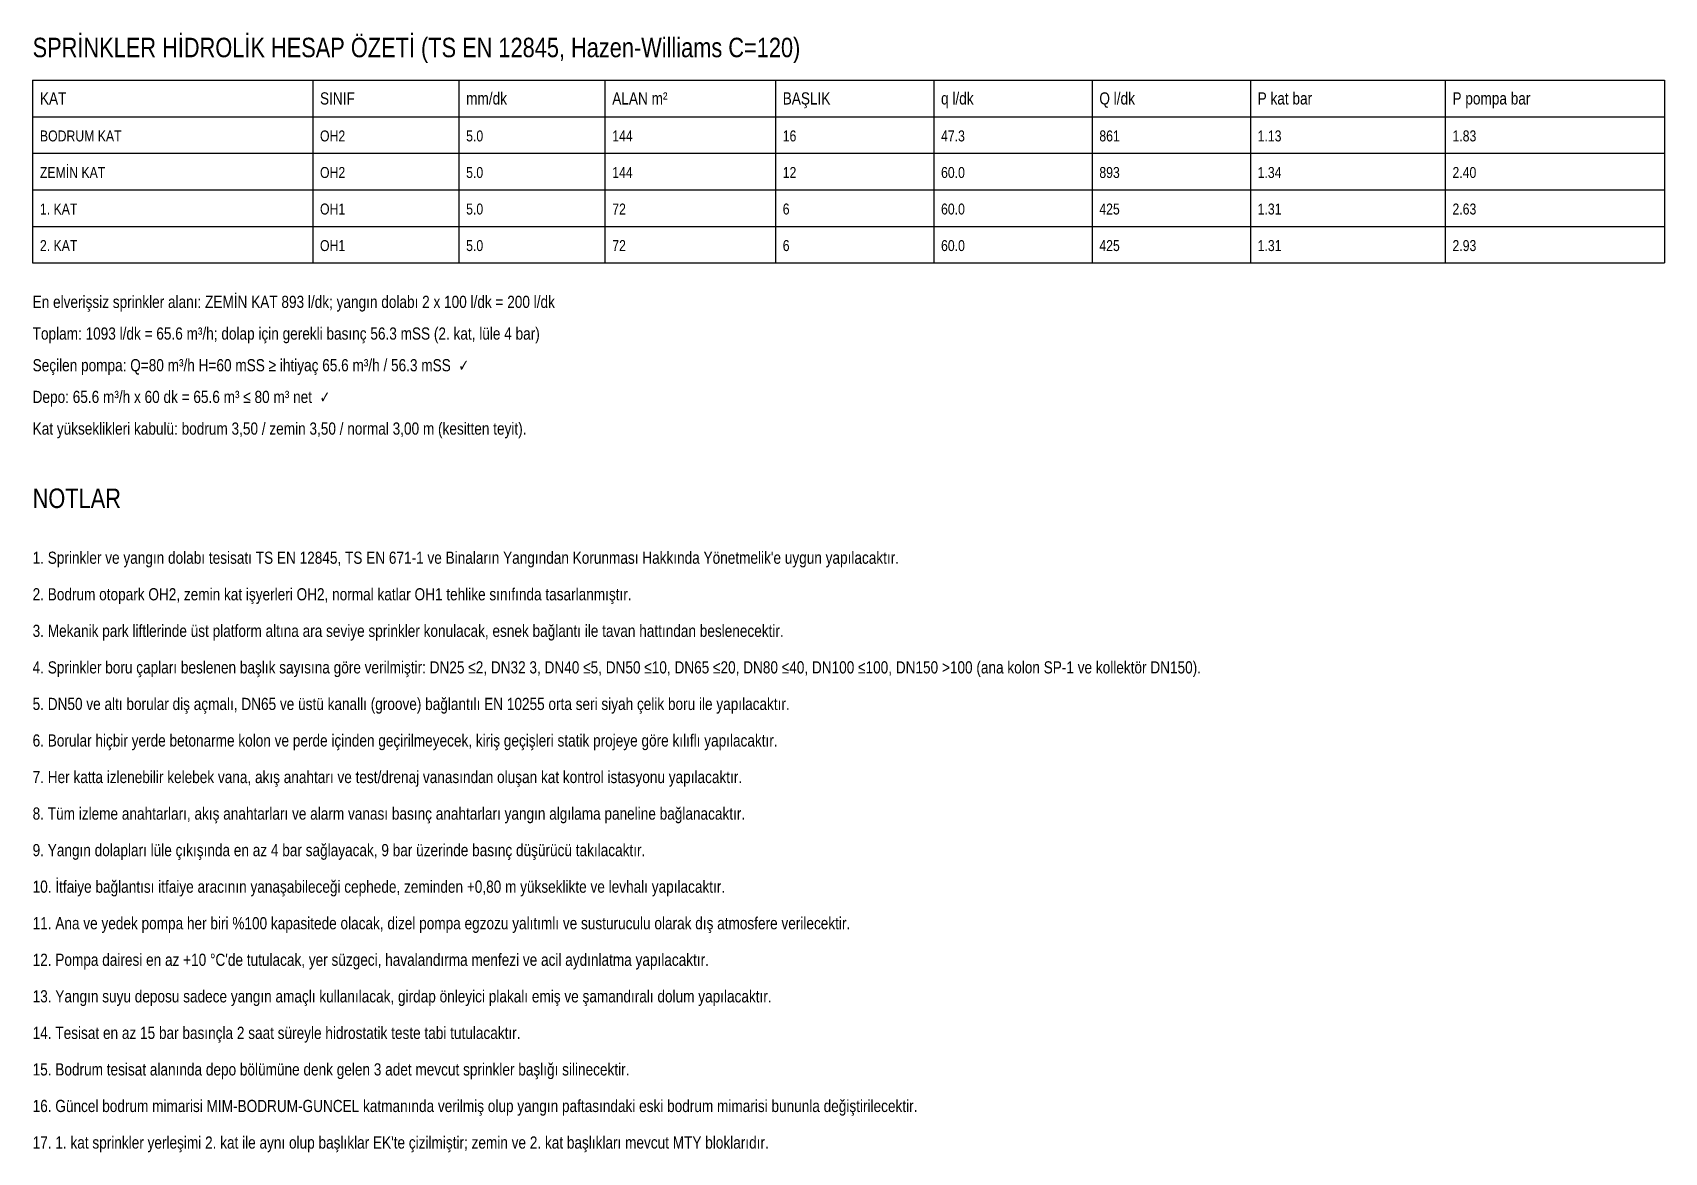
# Model space of a CAD drawing. Header units: centimetres. Extents: x 247996 to 314900, y -468471 to -440326.
# Drawn here: x 268600 to 269940, y -451930 to -451011 of the extents above; entities that cross this region are included whole.
import ezdxf
from ezdxf.enums import TextEntityAlignment as Align

# ---------------------------------------------------------------- set-up
doc = ezdxf.new("R2010")
doc.units = ezdxf.units.CM
doc.layers.add('SCOTT-MTY-YANGIN-TABLO', color=7, linetype='Continuous')
doc.styles.add('ROTAS', font='arial.ttf')

msp = doc.modelspace()

# ---------------------------------------------------------------- texts
at = {"layer": 'SCOTT-MTY-YANGIN-TABLO', "style": 'ROTAS', "width": 0.8}
for s, height, p in [('SPRİNKLER HİDROLİK HESAP ÖZETİ (TS EN 12845, Hazen-Williams C=120)', 16, (268600, -451036)), ('KAT', 10, (268606, -451073)), ('SINIF', 10, (268836, -451073)), ('mm/dk', 10, (268956, -451073)), ('ALAN m²', 10, (269076, -451073)), ('BAŞLIK', 10, (269216, -451073)), ('q l/dk', 10, (269346, -451073)), ('Q l/dk', 10, (269476, -451073)), ('P kat bar', 10, (269606, -451073)), ('P pompa bar', 10, (269766, -451073)), ('BODRUM KAT', 9, (268606, -451103)), ('OH2', 9, (268836, -451103)), ('5.0', 9, (268956, -451103)), ('144', 9, (269076, -451103)), ('16', 9, (269216, -451103)), ('47.3', 9, (269346, -451103)), ('861', 9, (269476, -451103)), ('1.13', 9, (269606, -451103)), ('1.83', 9, (269766, -451103)), ('ZEMİN KAT', 9, (268606, -451133)), ('OH2', 9, (268836, -451133)), ('5.0', 9, (268956, -451133)), ('144', 9, (269076, -451133)), ('12', 9, (269216, -451133)), ('60.0', 9, (269346, -451133)), ('893', 9, (269476, -451133)), ('1.34', 9, (269606, -451133)), ('2.40', 9, (269766, -451133)), ('OH1', 9, (268836, -451163)), ('5.0', 9, (268956, -451163)), ('72', 9, (269076, -451163)), ('6', 9, (269216, -451163)), ('60.0', 9, (269346, -451163)), ('425', 9, (269476, -451163)), ('1.31', 9, (269606, -451163)), ('2.63', 9, (269766, -451163)), ('1. KAT', 9, (268606, -451163)), ('2. KAT', 9, (268606, -451193)), ('OH1', 9, (268836, -451193)), ('5.0', 9, (268956, -451193)), ('72', 9, (269076, -451193)), ('6', 9, (269216, -451193)), ('60.0', 9, (269346, -451193)), ('425', 9, (269476, -451193)), ('1.31', 9, (269606, -451193)), ('2.93', 9, (269766, -451193)), ('En elverişsiz sprinkler alanı: ZEMİN KAT 893 l/dk; yangın dolabı 2 x 100 l/dk = 200 l/dk', 10, (268600, -451240)), ('Toplam: 1093 l/dk = 65.6 m³/h; dolap için gerekli basınç 56.3 mSS (2. kat, lüle 4 bar)', 10, (268600, -451266)), ('Seçilen pompa: Q=80 m³/h H=60 mSS ≥ ihtiyaç 65.6 m³/h / 56.3 mSS  ✓', 10, (268600, -451292)), ('Depo: 65.6 m³/h x 60 dk = 65.6 m³ ≤ 80 m³ net  ✓', 10, (268600, -451318)), ('Kat yükseklikleri kabulü: bodrum 3,50 / zemin 3,50 / normal 3,00 m (kesitten teyit).', 10, (268600, -451344)), ('NOTLAR', 16, (268600, -451406)), ("1. Sprinkler ve yangın dolabı tesisatı TS EN 12845, TS EN 671-1 ve Binaların Yangından Korunması Hakkında Yönetmelik'e uygun yapılacaktır.", 10, (268600, -451450)), ('2. Bodrum otopark OH2, zemin kat işyerleri OH2, normal katlar OH1 tehlike sınıfında tasarlanmıştır.', 10, (268600, -451480)), ('3. Mekanik park liftlerinde üst platform altına ara seviye sprinkler konulacak, esnek bağlantı ile tavan hattından beslenecektir.', 10, (268600, -451510)), ('4. Sprinkler boru çapları beslenen başlık sayısına göre verilmiştir: DN25 ≤2, DN32 3, DN40 ≤5, DN50 ≤10, DN65 ≤20, DN80 ≤40, DN100 ≤100, DN150 >100 (ana kolon SP-1 ve kollektör DN150).', 10, (268600, -451540)), ('5. DN50 ve altı borular diş açmalı, DN65 ve üstü kanallı (groove) bağlantılı EN 10255 orta seri siyah çelik boru ile yapılacaktır.', 10, (268600, -451570)), ('6. Borular hiçbir yerde betonarme kolon ve perde içinden geçirilmeyecek, kiriş geçişleri statik projeye göre kılıflı yapılacaktır.', 10, (268600, -451600)), ('7. Her katta izlenebilir kelebek vana, akış anahtarı ve test/drenaj vanasından oluşan kat kontrol istasyonu yapılacaktır.', 10, (268600, -451630)), ('8. Tüm izleme anahtarları, akış anahtarları ve alarm vanası basınç anahtarları yangın algılama paneline bağlanacaktır.', 10, (268600, -451660)), ('9. Yangın dolapları lüle çıkışında en az 4 bar sağlayacak, 9 bar üzerinde basınç düşürücü takılacaktır.', 10, (268600, -451690)), ('10. İtfaiye bağlantısı itfaiye aracının yanaşabileceği cephede, zeminden +0,80 m yükseklikte ve levhalı yapılacaktır.', 10, (268600, -451720)), ('11. Ana ve yedek pompa her biri %100 kapasitede olacak, dizel pompa egzozu yalıtımlı ve susturuculu olarak dış atmosfere verilecektir.', 10, (268600, -451750)), ("12. Pompa dairesi en az +10 °C'de tutulacak, yer süzgeci, havalandırma menfezi ve acil aydınlatma yapılacaktır.", 10, (268600, -451780)), ('13. Yangın suyu deposu sadece yangın amaçlı kullanılacak, girdap önleyici plakalı emiş ve şamandıralı dolum yapılacaktır.', 10, (268600, -451810)), ('14. Tesisat en az 15 bar basınçla 2 saat süreyle hidrostatik teste tabi tutulacaktır.', 10, (268600, -451840)), ('15. Bodrum tesisat alanında depo bölümüne denk gelen 3 adet mevcut sprinkler başlığı silinecektir.', 10, (268600, -451870)), ('16. Güncel bodrum mimarisi MIM-BODRUM-GUNCEL katmanında verilmiş olup yangın paftasındaki eski bodrum mimarisi bununla değiştirilecektir.', 10, (268600, -451900)), ("17. 1. kat sprinkler yerleşimi 2. kat ile aynı olup başlıklar EK'te çizilmiştir; zemin ve 2. kat başlıkları mevcut MTY bloklarıdır.", 10, (268600, -451930))]:
    msp.add_text(s, height=height, dxfattribs=at).set_placement(p, align=Align.BOTTOM_LEFT)

# ---------------------------------------------------------------- linework, layer by layer
at = {"layer": 'SCOTT-MTY-YANGIN-TABLO'}
for points in [[(268600, -451050), (269940, -451050)], [(268600, -451050), (268600, -451200)], [(268830, -451050), (268830, -451200)], [(268950, -451050), (268950, -451200)], [(269070, -451050), (269070, -451200)], [(269210, -451050), (269210, -451200)], [(269340, -451050), (269340, -451200)], [(269470, -451050), (269470, -451200)], [(269600, -451050), (269600, -451200)], [(269760, -451050), (269760, -451200)], [(269940, -451050), (269940, -451200)], [(268600, -451080), (269940, -451080)], [(268600, -451110), (269940, -451110)], [(268600, -451140), (269940, -451140)], [(268600, -451170), (269940, -451170)], [(268600, -451200), (269940, -451200)]]:
    msp.add_lwpolyline(points, dxfattribs=at)

msp.set_redraw_order([(e.dxf.handle, doc.entitydb.next_handle()) for e in msp.query("TEXT MTEXT ATTDEF DIMENSION ARC_DIMENSION")])  # texts and dimensions are drawn at this point

doc.saveas('drawing.dxf')
